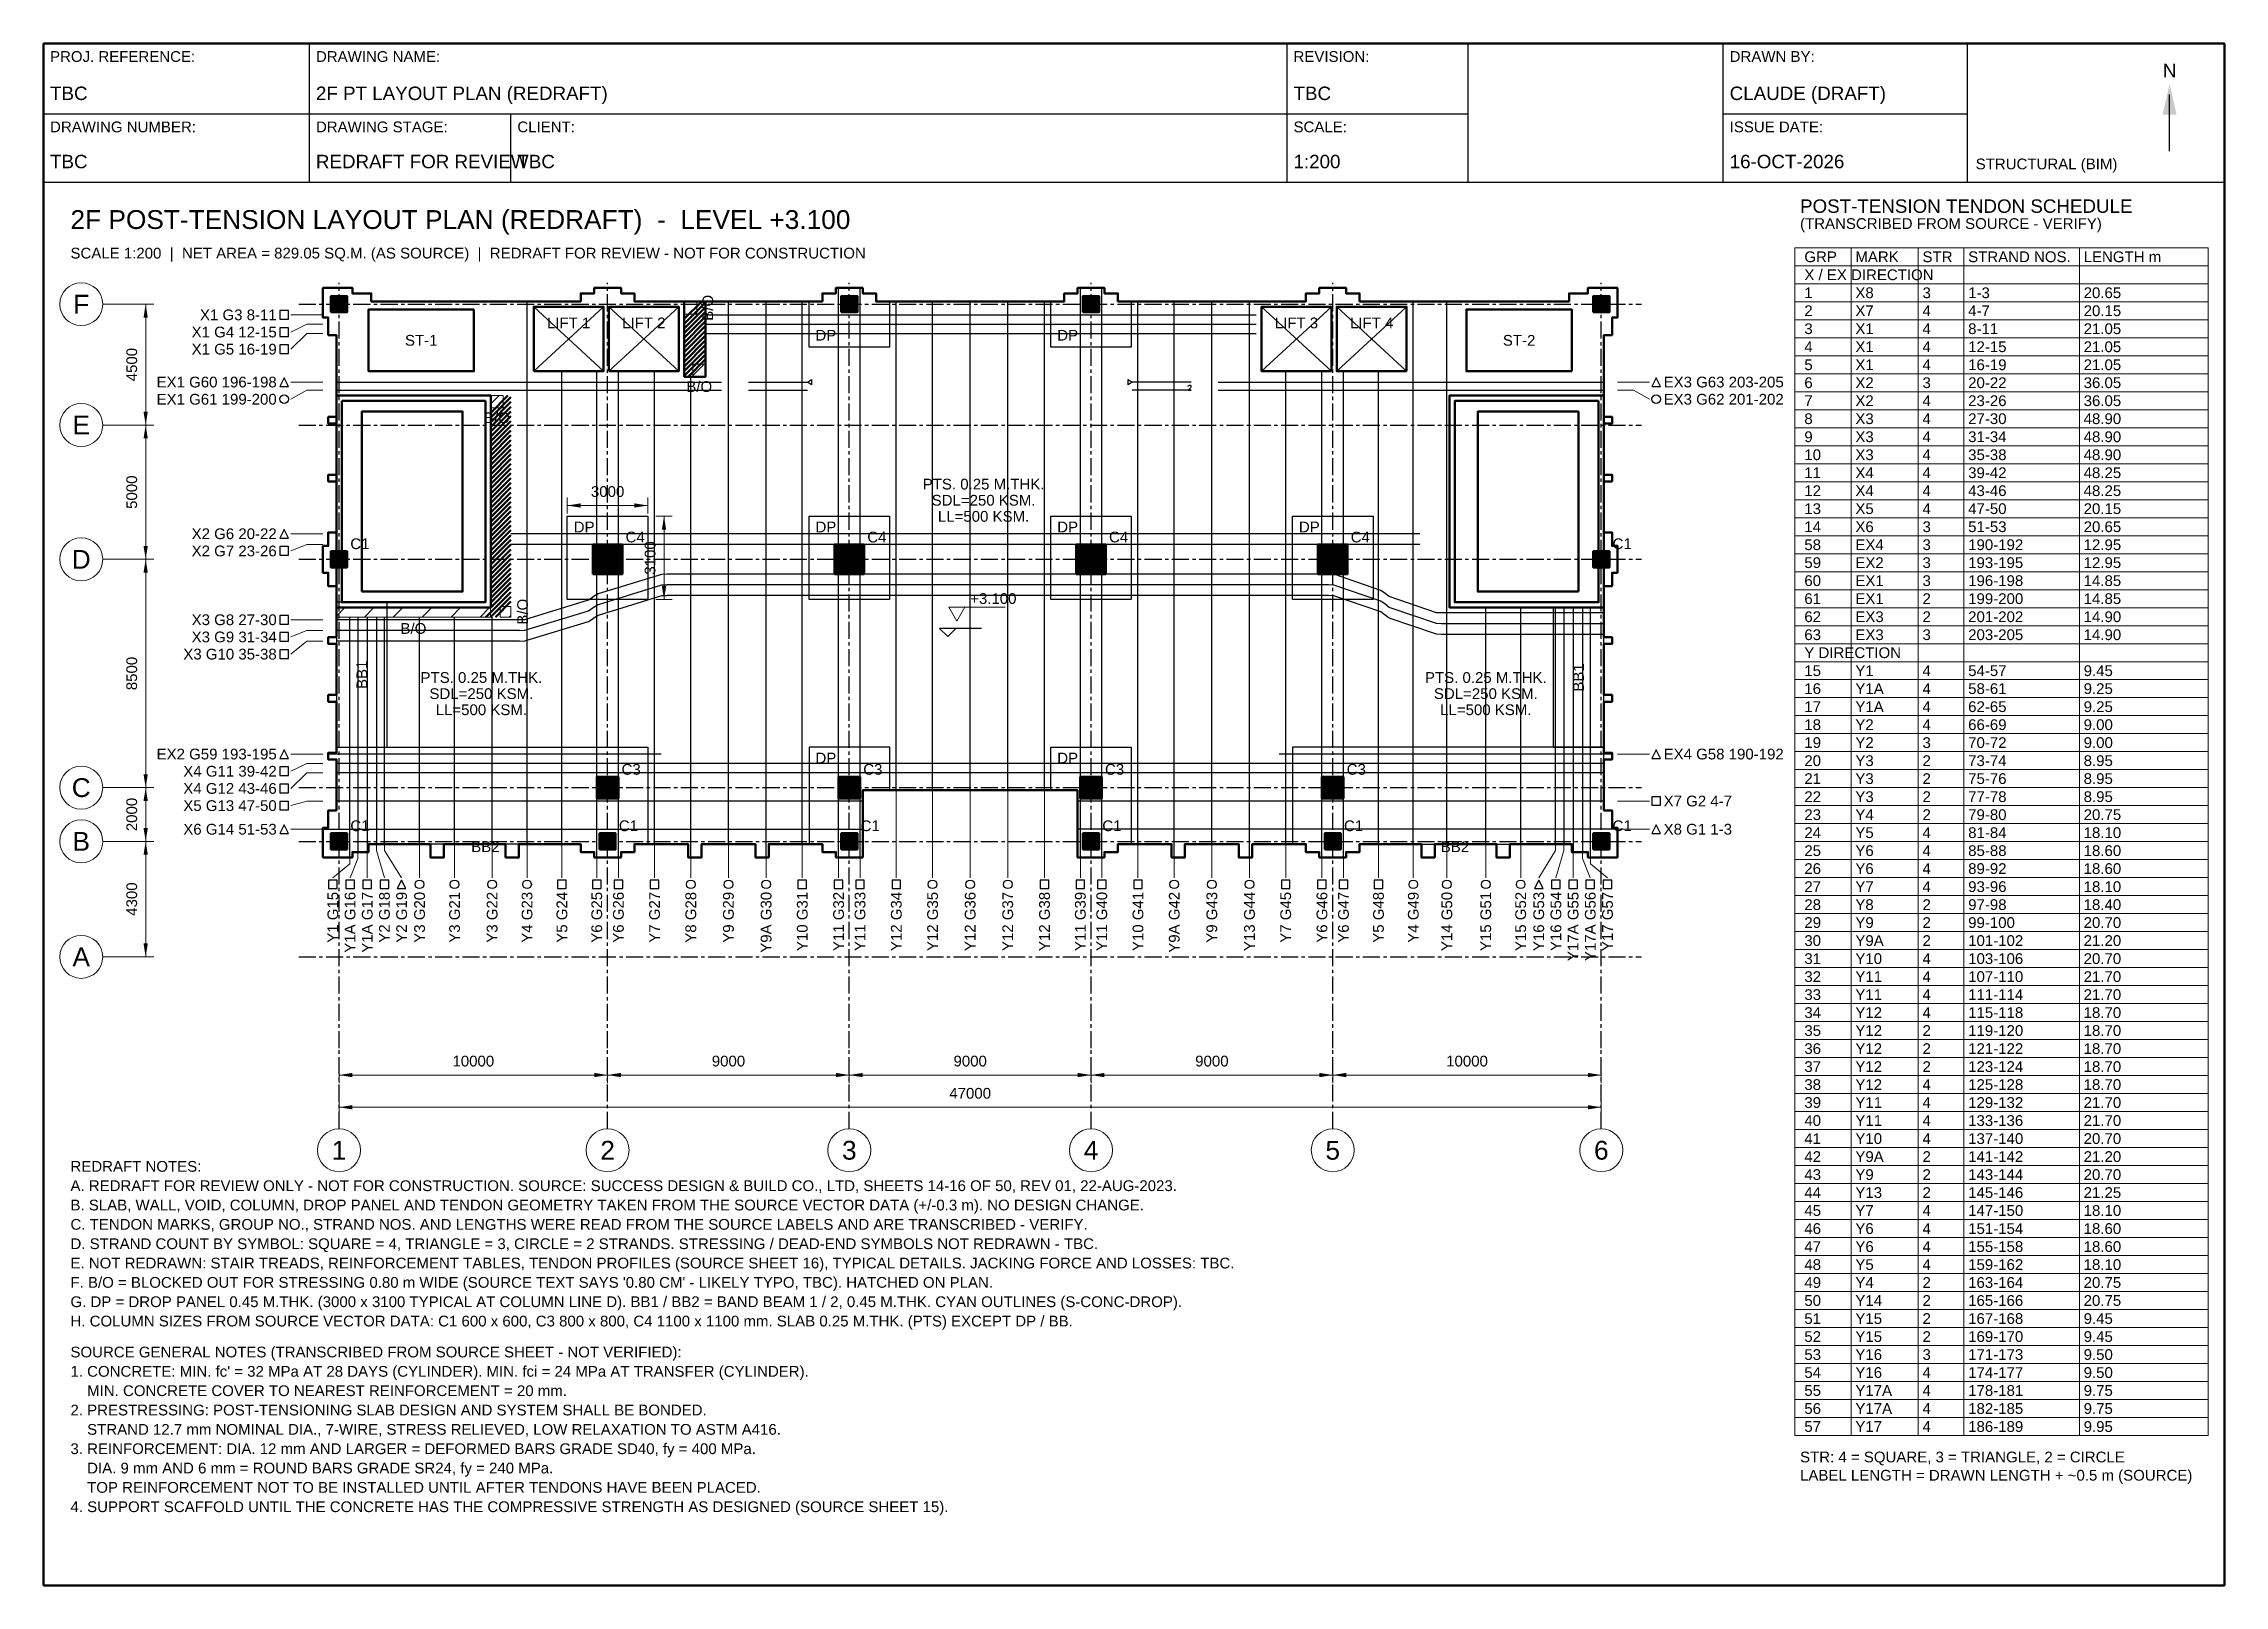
# Model space of a CAD drawing. Header units: millimetres. Extents: x 7 to 413, y 5 to 292.
import ezdxf
from ezdxf.enums import TextEntityAlignment as Align

# ---------------------------------------------------------------- set-up
doc = ezdxf.new("R2010")
doc.units = ezdxf.units.MM
doc.linetypes.add('CENTER', pattern=[5.08, 3.175, -0.635, 0.635, -0.635])
for name, color, linetype, lineweight in [('S-ANNO-DIMS', 7, 'CONTINUOUS', 18), ('S-ANNO-LEADER', 7, 'CONTINUOUS', 18), ('S-ANNO-TABLE', 7, 'CONTINUOUS', 18), ('S-ANNO-TEXT', 7, 'CONTINUOUS', 18), ('S-CONC-DROP', 4, 'CONTINUOUS', 25), ('S-CONC-OUTLINE', 7, 'CONTINUOUS', 50), ('S-DETAIL-THIN', 8, 'CONTINUOUS', 18), ('S-GRID', 1, 'CENTER', 25), ('S-HATCH-CONC', 8, 'CONTINUOUS', 18), ('S-PT-TENDON', 3, 'CONTINUOUS', 25), ('S-TBLK-BORDER', 7, 'CONTINUOUS', 50), ('S-TBLK-LINE', 7, 'CONTINUOUS', 25), ('S-TBLK-TEXT', 7, 'CONTINUOUS', 18)]:
    doc.layers.add(name, color=color, linetype=linetype, lineweight=lineweight)
doc.styles.add('TEXT_2.0', font='arial.ttf')
doc.styles.add('TEXT_2.5', font='arial.ttf')
doc.styles.add('TEXT_3.5', font='arial.ttf')

msp = doc.modelspace()

# ---------------------------------------------------------------- texts
at = {"layer": 'S-ANNO-DIMS', "style": 'TEXT_2.0'}
for s, p in [('4500', (25, 232.25)), ('5000', (25, 208.5)), ('3100', (121.5, 196.26)), ('8500', (25, 174.75)), ('2000', (25, 148.5)), ('4300', (25, 132.75))]:
    msp.add_text(s, height=2, rotation=90, dxfattribs=at).set_placement(p, align=Align.BOTTOM_CENTER)
for s, p in [('3000', (112, 207.02)), ('10000', (87, 101)), ('9000', (134.5, 101)), ('9000', (179.5, 101)), ('9000', (224.5, 101)), ('10000', (272, 101)), ('47000', (179.5, 95))]:
    msp.add_text(s, height=2, dxfattribs=at).set_placement(p, align=Align.BOTTOM_CENTER)
at = {"layer": 'S-ANNO-TEXT'}
for s, height, style, p in [('2F POST-TENSION LAYOUT PLAN (REDRAFT)  -  LEVEL +3.100', 3.5, 'TEXT_3.5', (12, 257.5)), ('POST-TENSION TENDON SCHEDULE', 2.5, 'TEXT_2.5', (334, 260.5)), ('(TRANSCRIBED FROM SOURCE - VERIFY)', 2, 'TEXT_2.0', (334, 257.5)), ('SCALE 1:200  |  NET AREA = 829.05 SQ.M. (AS SOURCE)  |  REDRAFT FOR REVIEW - NOT FOR CONSTRUCTION', 2, 'TEXT_2.0', (12, 252)), ('DP', 2, 'TEXT_2.0', (150.7, 236.72)), ('DP', 2, 'TEXT_2.0', (195.71, 236.72)), ('DP', 2, 'TEXT_2.0', (105.69, 201.02)), ('DP', 2, 'TEXT_2.0', (150.7, 201.02)), ('DP', 2, 'TEXT_2.0', (195.71, 201.02)), ('DP', 2, 'TEXT_2.0', (240.7, 201.02)), ('C1', 2, 'TEXT_2.0', (64.1, 197.9)), ('C4', 2, 'TEXT_2.0', (115.35, 199.15)), ('C4', 2, 'TEXT_2.0', (160.35, 199.15)), ('C4', 2, 'TEXT_2.0', (205.35, 199.15)), ('C4', 2, 'TEXT_2.0', (250.35, 199.15)), ('C1', 2, 'TEXT_2.0', (299.1, 197.9)), ('+3.100', 2, 'TEXT_2.0', (179.5, 187.7)), ('DP', 2, 'TEXT_2.0', (150.7, 158.01)), ('DP', 2, 'TEXT_2.0', (195.71, 158.01)), ('C3', 2, 'TEXT_2.0', (114.6, 155.9)), ('C3', 2, 'TEXT_2.0', (159.6, 155.9)), ('C3', 2, 'TEXT_2.0', (204.6, 155.9)), ('C3', 2, 'TEXT_2.0', (249.6, 155.9)), ('C1', 2, 'TEXT_2.0', (64.1, 145.4)), ('C1', 2, 'TEXT_2.0', (114.1, 145.4)), ('C1', 2, 'TEXT_2.0', (159.1, 145.4)), ('C1', 2, 'TEXT_2.0', (204.1, 145.4)), ('C1', 2, 'TEXT_2.0', (249.1, 145.4)), ('C1', 2, 'TEXT_2.0', (299.1, 145.4)), ('REDRAFT NOTES:', 2, 'TEXT_2.0', (12, 82)), ('A. REDRAFT FOR REVIEW ONLY - NOT FOR CONSTRUCTION. SOURCE: SUCCESS DESIGN & BUILD CO., LTD, SHEETS 14-16 OF 50, REV 01, 22-AUG-2023.', 2, 'TEXT_2.0', (12, 78.4)), ('C. TENDON MARKS, GROUP NO., STRAND NOS. AND LENGTHS WERE READ FROM THE SOURCE LABELS AND ARE TRANSCRIBED - VERIFY.', 2, 'TEXT_2.0', (12, 71.2)), ('B. SLAB, WALL, VOID, COLUMN, DROP PANEL AND TENDON GEOMETRY TAKEN FROM THE SOURCE VECTOR DATA (+/-0.3 m). NO DESIGN CHANGE.', 2, 'TEXT_2.0', (12, 74.8)), ('D. STRAND COUNT BY SYMBOL: SQUARE = 4, TRIANGLE = 3, CIRCLE = 2 STRANDS. STRESSING / DEAD-END SYMBOLS NOT REDRAWN - TBC.', 2, 'TEXT_2.0', (12, 67.6)), ('E. NOT REDRAWN: STAIR TREADS, REINFORCEMENT TABLES, TENDON PROFILES (SOURCE SHEET 16), TYPICAL DETAILS. JACKING FORCE AND LOSSES: TBC.', 2, 'TEXT_2.0', (12, 64)), ("F. B/O = BLOCKED OUT FOR STRESSING 0.80 m WIDE (SOURCE TEXT SAYS '0.80 CM' - LIKELY TYPO, TBC). HATCHED ON PLAN.", 2, 'TEXT_2.0', (12, 60.4)), ('G. DP = DROP PANEL 0.45 M.THK. (3000 x 3100 TYPICAL AT COLUMN LINE D). BB1 / BB2 = BAND BEAM 1 / 2, 0.45 M.THK. CYAN OUTLINES (S-CONC-DROP).', 2, 'TEXT_2.0', (12, 56.8)), ('H. COLUMN SIZES FROM SOURCE VECTOR DATA: C1 600 x 600, C3 800 x 800, C4 1100 x 1100 mm. SLAB 0.25 M.THK. (PTS) EXCEPT DP / BB.', 2, 'TEXT_2.0', (12, 53.2)), ('SOURCE GENERAL NOTES (TRANSCRIBED FROM SOURCE SHEET - NOT VERIFIED):', 2, 'TEXT_2.0', (12, 47.44)), ("1. CONCRETE: MIN. fc' = 32 MPa AT 28 DAYS (CYLINDER). MIN. fci = 24 MPa AT TRANSFER (CYLINDER).", 2, 'TEXT_2.0', (12, 43.84)), ('    MIN. CONCRETE COVER TO NEAREST REINFORCEMENT = 20 mm.', 2, 'TEXT_2.0', (12, 40.24)), ('2. PRESTRESSING: POST-TENSIONING SLAB DESIGN AND SYSTEM SHALL BE BONDED.', 2, 'TEXT_2.0', (12, 36.64)), ('    STRAND 12.7 mm NOMINAL DIA., 7-WIRE, STRESS RELIEVED, LOW RELAXATION TO ASTM A416.', 2, 'TEXT_2.0', (12, 33.04)), ('3. REINFORCEMENT: DIA. 12 mm AND LARGER = DEFORMED BARS GRADE SD40, fy = 400 MPa.', 2, 'TEXT_2.0', (12, 29.44)), ('STR: 4 = SQUARE, 3 = TRIANGLE, 2 = CIRCLE', 2, 'TEXT_2.0', (334, 27.9)), ('    DIA. 9 mm AND 6 mm = ROUND BARS GRADE SR24, fy = 240 MPa.', 2, 'TEXT_2.0', (12, 25.84)), ('LABEL LENGTH = DRAWN LENGTH + ~0.5 m (SOURCE)', 2, 'TEXT_2.0', (334, 24.5)), ('4. SUPPORT SCAFFOLD UNTIL THE CONCRETE HAS THE COMPRESSIVE STRENGTH AS DESIGNED (SOURCE SHEET 15).', 2, 'TEXT_2.0', (12, 18.64)), ('    TOP REINFORCEMENT NOT TO BE INSTALLED UNTIL AFTER TENDONS HAVE BEEN PLACED.', 2, 'TEXT_2.0', (12, 22.24))]:
    msp.add_text(s, height=height, dxfattribs=dict(at, style=style)).set_placement(p)
at = {"layer": 'S-ANNO-TEXT', "style": 'TEXT_2.0'}
for s, p in [('GRP', (334.8, 252.32)), ('MARK', (344.3, 252.32)), ('STR', (356.8, 252.32)), ('STRAND NOS.', (365.3, 252.32)), ('LENGTH m', (386.8, 252.32)), ('X / EX DIRECTION', (334.8, 248.97)), ('1', (334.8, 245.62)), ('X8', (344.3, 245.62)), ('3', (356.8, 245.62)), ('1-3', (365.3, 245.62)), ('20.65', (386.8, 245.62)), ('3', (334.8, 238.93)), ('2', (334.8, 242.28)), ('X7', (344.3, 242.28)), ('X1', (344.3, 238.93)), ('4', (356.8, 242.28)), ('4', (356.8, 238.93)), ('4-7', (365.3, 242.28)), ('8-11', (365.3, 238.93)), ('20.15', (386.8, 242.28)), ('21.05', (386.8, 238.93)), ('4', (334.8, 235.57)), ('X1', (344.3, 235.57)), ('4', (356.8, 235.57)), ('12-15', (365.3, 235.57)), ('21.05', (386.8, 235.57)), ('5', (334.8, 232.22)), ('X1', (344.3, 232.22)), ('4', (356.8, 232.22)), ('16-19', (365.3, 232.22)), ('21.05', (386.8, 232.22)), ('EX3 G63 203-205', (308.6, 229)), ('6', (334.8, 228.88)), ('X2', (344.3, 228.88)), ('3', (356.8, 228.88)), ('20-22', (365.3, 228.88)), ('36.05', (386.8, 228.88)), ('EX3 G62 201-202', (308.6, 225.8)), ('7', (334.8, 225.53)), ('X2', (344.3, 225.53)), ('4', (356.8, 225.53)), ('23-26', (365.3, 225.53)), ('36.05', (386.8, 225.53)), ('8', (334.8, 222.18)), ('9', (334.8, 218.82)), ('X3', (344.3, 222.18)), ('X3', (344.3, 218.82)), ('4', (356.8, 222.18)), ('4', (356.8, 218.82)), ('31-34', (365.3, 218.82)), ('27-30', (365.3, 222.18)), ('48.90', (386.8, 222.18)), ('48.90', (386.8, 218.82)), ('10', (334.8, 215.47)), ('X3', (344.3, 215.47)), ('4', (356.8, 215.47)), ('35-38', (365.3, 215.47)), ('48.90', (386.8, 215.47)), ('11', (334.8, 212.12)), ('X4', (344.3, 212.12)), ('4', (356.8, 212.12)), ('39-42', (365.3, 212.12)), ('48.25', (386.8, 212.12)), ('12', (334.8, 208.78)), ('X4', (344.3, 208.78)), ('4', (356.8, 208.78)), ('43-46', (365.3, 208.78)), ('48.25', (386.8, 208.78)), ('13', (334.8, 205.43)), ('14', (334.8, 202.07)), ('X5', (344.3, 205.43)), ('X6', (344.3, 202.07)), ('4', (356.8, 205.43)), ('3', (356.8, 202.07)), ('47-50', (365.3, 205.43)), ('51-53', (365.3, 202.07)), ('20.15', (386.8, 205.43)), ('20.65', (386.8, 202.07)), ('58', (334.8, 198.72)), ('EX4', (344.3, 198.72)), ('3', (356.8, 198.72)), ('190-192', (365.3, 198.72)), ('12.95', (386.8, 198.72)), ('59', (334.8, 195.38)), ('EX2', (344.3, 195.38)), ('3', (356.8, 195.38)), ('193-195', (365.3, 195.38)), ('12.95', (386.8, 195.38)), ('60', (334.8, 192.03)), ('EX1', (344.3, 192.03)), ('3', (356.8, 192.03)), ('196-198', (365.3, 192.03)), ('14.85', (386.8, 192.03)), ('61', (334.8, 188.68)), ('EX1', (344.3, 188.68)), ('2', (356.8, 188.68)), ('199-200', (365.3, 188.68)), ('14.85', (386.8, 188.68)), ('62', (334.8, 185.32)), ('63', (334.8, 181.97)), ('EX3', (344.3, 185.32)), ('EX3', (344.3, 181.97)), ('3', (356.8, 181.97)), ('2', (356.8, 185.32)), ('201-202', (365.3, 185.32)), ('203-205', (365.3, 181.97)), ('14.90', (386.8, 185.32)), ('14.90', (386.8, 181.97)), ('Y DIRECTION', (334.8, 178.62)), ('15', (334.8, 175.27)), ('Y1', (344.3, 175.27)), ('4', (356.8, 175.27)), ('54-57', (365.3, 175.27)), ('9.45', (386.8, 175.27)), ('16', (334.8, 171.93)), ('Y1A', (344.3, 171.93)), ('4', (356.8, 171.93)), ('58-61', (365.3, 171.93)), ('9.25', (386.8, 171.93)), ('17', (334.8, 168.57)), ('Y1A', (344.3, 168.57)), ('4', (356.8, 168.57)), ('62-65', (365.3, 168.57)), ('9.25', (386.8, 168.57)), ('18', (334.8, 165.22)), ('19', (334.8, 161.88)), ('Y2', (344.3, 165.22)), ('Y2', (344.3, 161.88)), ('4', (356.8, 165.22)), ('3', (356.8, 161.88)), ('66-69', (365.3, 165.22)), ('70-72', (365.3, 161.88)), ('9.00', (386.8, 165.22)), ('9.00', (386.8, 161.88)), ('EX4 G58 190-192', (308.6, 159.75)), ('20', (334.8, 158.52)), ('Y3', (344.3, 158.52)), ('2', (356.8, 158.52)), ('73-74', (365.3, 158.52)), ('8.95', (386.8, 158.52)), ('21', (334.8, 155.18)), ('Y3', (344.3, 155.18)), ('2', (356.8, 155.18)), ('75-76', (365.3, 155.18)), ('8.95', (386.8, 155.18)), ('X7 G2 4-7', (308.6, 151.01)), ('22', (334.8, 151.82)), ('Y3', (344.3, 151.82)), ('2', (356.8, 151.82)), ('77-78', (365.3, 151.82)), ('8.95', (386.8, 151.82)), ('X8 G1 1-3', (308.6, 145.76)), ('23', (334.8, 148.47)), ('Y4', (344.3, 148.47)), ('2', (356.8, 148.47)), ('79-80', (365.3, 148.47)), ('20.75', (386.8, 148.47)), ('24', (334.8, 145.12)), ('25', (334.8, 141.77)), ('Y5', (344.3, 145.12)), ('Y6', (344.3, 141.77)), ('4', (356.8, 145.12)), ('4', (356.8, 141.77)), ('81-84', (365.3, 145.12)), ('85-88', (365.3, 141.77)), ('18.10', (386.8, 145.12)), ('18.60', (386.8, 141.77)), ('26', (334.8, 138.43)), ('Y6', (344.3, 138.43)), ('4', (356.8, 138.43)), ('89-92', (365.3, 138.43)), ('18.60', (386.8, 138.43)), ('27', (334.8, 135.07)), ('Y7', (344.3, 135.07)), ('4', (356.8, 135.07)), ('93-96', (365.3, 135.07)), ('18.10', (386.8, 135.07)), ('28', (334.8, 131.72)), ('Y8', (344.3, 131.72)), ('2', (356.8, 131.72)), ('97-98', (365.3, 131.72)), ('18.40', (386.8, 131.72)), ('30', (334.8, 125.03)), ('29', (334.8, 128.38)), ('Y9', (344.3, 128.38)), ('Y9A', (344.3, 125.03)), ('2', (356.8, 128.38)), ('2', (356.8, 125.03)), ('99-100', (365.3, 128.38)), ('101-102', (365.3, 125.03)), ('20.70', (386.8, 128.38)), ('21.20', (386.8, 125.03)), ('31', (334.8, 121.67)), ('Y10', (344.3, 121.67)), ('4', (356.8, 121.67)), ('103-106', (365.3, 121.67)), ('20.70', (386.8, 121.67)), ('32', (334.8, 118.32)), ('Y11', (344.3, 118.32)), ('4', (356.8, 118.32)), ('107-110', (365.3, 118.32)), ('21.70', (386.8, 118.32)), ('33', (334.8, 114.97)), ('Y11', (344.3, 114.97)), ('4', (356.8, 114.97)), ('111-114', (365.3, 114.97)), ('21.70', (386.8, 114.97)), ('34', (334.8, 111.62)), ('Y12', (344.3, 111.62)), ('4', (356.8, 111.62)), ('115-118', (365.3, 111.62)), ('18.70', (386.8, 111.62)), ('35', (334.8, 108.28)), ('36', (334.8, 104.92)), ('Y12', (344.3, 108.28)), ('Y12', (344.3, 104.92)), ('2', (356.8, 108.28)), ('2', (356.8, 104.92)), ('119-120', (365.3, 108.28)), ('121-122', (365.3, 104.92)), ('18.70', (386.8, 108.28)), ('18.70', (386.8, 104.92)), ('37', (334.8, 101.57)), ('Y12', (344.3, 101.57)), ('2', (356.8, 101.57)), ('123-124', (365.3, 101.57)), ('18.70', (386.8, 101.57)), ('38', (334.8, 98.22)), ('Y12', (344.3, 98.22)), ('4', (356.8, 98.22)), ('125-128', (365.3, 98.22)), ('18.70', (386.8, 98.22)), ('39', (334.8, 94.88)), ('Y11', (344.3, 94.88)), ('4', (356.8, 94.88)), ('129-132', (365.3, 94.88)), ('21.70', (386.8, 94.88)), ('40', (334.8, 91.53)), ('Y11', (344.3, 91.53)), ('4', (356.8, 91.53)), ('133-136', (365.3, 91.53)), ('21.70', (386.8, 91.53)), ('41', (334.8, 88.17)), ('42', (334.8, 84.82)), ('Y10', (344.3, 88.17)), ('Y9A', (344.3, 84.82)), ('4', (356.8, 88.17)), ('2', (356.8, 84.82)), ('137-140', (365.3, 88.17)), ('141-142', (365.3, 84.82)), ('20.70', (386.8, 88.17)), ('21.20', (386.8, 84.82)), ('43', (334.8, 81.47)), ('Y9', (344.3, 81.47)), ('2', (356.8, 81.47)), ('143-144', (365.3, 81.47)), ('20.70', (386.8, 81.47)), ('44', (334.8, 78.12)), ('Y13', (344.3, 78.12)), ('2', (356.8, 78.12)), ('145-146', (365.3, 78.12)), ('21.25', (386.8, 78.12)), ('45', (334.8, 74.78)), ('Y7', (344.3, 74.78)), ('4', (356.8, 74.78)), ('147-150', (365.3, 74.78)), ('18.10', (386.8, 74.78)), ('46', (334.8, 71.42)), ('47', (334.8, 68.07)), ('Y6', (344.3, 71.42)), ('Y6', (344.3, 68.07)), ('4', (356.8, 71.42)), ('4', (356.8, 68.07)), ('151-154', (365.3, 71.42)), ('155-158', (365.3, 68.07)), ('18.60', (386.8, 71.42)), ('18.60', (386.8, 68.07)), ('48', (334.8, 64.72)), ('Y5', (344.3, 64.72)), ('4', (356.8, 64.72)), ('159-162', (365.3, 64.72)), ('18.10', (386.8, 64.72)), ('49', (334.8, 61.38)), ('Y4', (344.3, 61.38)), ('2', (356.8, 61.38)), ('163-164', (365.3, 61.38)), ('20.75', (386.8, 61.38)), ('50', (334.8, 58.03)), ('Y14', (344.3, 58.03)), ('2', (356.8, 58.03)), ('165-166', (365.3, 58.03)), ('20.75', (386.8, 58.03)), ('51', (334.8, 54.67)), ('Y15', (344.3, 54.67)), ('2', (356.8, 54.67)), ('167-168', (365.3, 54.67)), ('9.45', (386.8, 54.67)), ('52', (334.8, 51.32)), ('53', (334.8, 47.97)), ('Y15', (344.3, 51.32)), ('Y16', (344.3, 47.97)), ('3', (356.8, 47.97)), ('2', (356.8, 51.32)), ('169-170', (365.3, 51.32)), ('171-173', (365.3, 47.97)), ('9.45', (386.8, 51.32)), ('9.50', (386.8, 47.97)), ('54', (334.8, 44.62)), ('Y16', (344.3, 44.62)), ('4', (356.8, 44.62)), ('174-177', (365.3, 44.62)), ('9.50', (386.8, 44.62)), ('55', (334.8, 41.28)), ('Y17A', (344.3, 41.28)), ('4', (356.8, 41.28)), ('178-181', (365.3, 41.28)), ('9.75', (386.8, 41.28)), ('56', (334.8, 37.92)), ('Y17A', (344.3, 37.92)), ('4', (356.8, 37.92)), ('182-185', (365.3, 37.92)), ('9.75', (386.8, 37.92)), ('57', (334.8, 34.57)), ('Y17', (344.3, 34.57)), ('4', (356.8, 34.57)), ('186-189', (365.3, 34.57)), ('9.95', (386.8, 34.57))]:
    msp.add_text(s, height=2, dxfattribs=at).set_placement(p, align=Align.MIDDLE_LEFT)
at = {"layer": 'S-ANNO-TEXT'}
for s, height, style, p in [('F', 3.5, 'TEXT_3.5', (14, 243.5)), ('LIFT 1', 2, 'TEXT_2.0', (104.75, 240.01)), ('LIFT 2', 2, 'TEXT_2.0', (118.75, 240.01)), ('LIFT 3', 2, 'TEXT_2.0', (240.25, 240.01)), ('LIFT 4', 2, 'TEXT_2.0', (254.25, 240.01)), ('ST-1', 2, 'TEXT_2.0', (77.3, 236.77)), ('ST-2', 2, 'TEXT_2.0', (281.7, 236.77)), ('B/O', 2, 'TEXT_2.0', (129.06, 228.16)), ('B/O', 2, 'TEXT_2.0', (91.4, 222.35)), ('E', 3.5, 'TEXT_3.5', (14, 221)), ('PTS. 0.25 M.THK.', 2, 'TEXT_2.0', (182, 210)), ('SDL=250 KSM.', 2, 'TEXT_2.0', (182, 207)), ('LL=500 KSM.', 2, 'TEXT_2.0', (182, 204)), ('D', 3.5, 'TEXT_3.5', (14, 196)), ('B/O', 2, 'TEXT_2.0', (75.85, 183.13)), ('PTS. 0.25 M.THK.', 2, 'TEXT_2.0', (88.5, 174)), ('PTS. 0.25 M.THK.', 2, 'TEXT_2.0', (275.5, 174)), ('SDL=250 KSM.', 2, 'TEXT_2.0', (88.5, 171)), ('SDL=250 KSM.', 2, 'TEXT_2.0', (275.5, 171)), ('LL=500 KSM.', 2, 'TEXT_2.0', (88.5, 168)), ('LL=500 KSM.', 2, 'TEXT_2.0', (275.5, 168)), ('C', 3.5, 'TEXT_3.5', (14, 153.5)), ('B', 3.5, 'TEXT_3.5', (14, 143.5)), ('BB2', 2, 'TEXT_2.0', (89.25, 142.5)), ('BB2', 2, 'TEXT_2.0', (269.75, 142.5)), ('A', 3.5, 'TEXT_3.5', (14, 122)), ('1', 3.5, 'TEXT_3.5', (62, 86)), ('2', 3.5, 'TEXT_3.5', (112, 86)), ('3', 3.5, 'TEXT_3.5', (157, 86)), ('4', 3.5, 'TEXT_3.5', (202, 86)), ('5', 3.5, 'TEXT_3.5', (247, 86)), ('6', 3.5, 'TEXT_3.5', (297, 86))]:
    msp.add_text(s, height=height, dxfattribs=dict(at, style=style)).set_placement(p, align=Align.MIDDLE_CENTER)
at = {"layer": 'S-ANNO-TEXT', "style": 'TEXT_2.0'}
for s, p in [('B/O', (130.65, 242.82)), ('B/O', (96.17, 186.25)), ('BB1', (66.25, 174.51)), ('BB1', (292.75, 174.01))]:
    msp.add_text(s, height=2, rotation=90, dxfattribs=at).set_placement(p, align=Align.MIDDLE_CENTER)
for s, p in [('X1 G3 8-11', (50.4, 241.51)), ('X1 G4 12-15', (50.4, 238.31)), ('X1 G5 16-19', (50.4, 235.12)), ('EX1 G60 196-198', (50.4, 229)), ('EX1 G61 199-200', (50.4, 225.8)), ('X2 G6 20-22', (50.4, 200.76)), ('X2 G7 23-26', (50.4, 197.56)), ('X3 G8 27-30', (50.4, 184.75)), ('X3 G10 35-38', (50.4, 178.35)), ('X3 G9 31-34', (50.4, 181.55)), ('EX2 G59 193-195', (50.4, 159.75)), ('X4 G11 39-42', (50.4, 156.55)), ('X4 G12 43-46', (50.4, 153.35)), ('X5 G13 47-50', (50.4, 150.15)), ('X6 G14 51-53', (50.4, 145.76))]:
    msp.add_text(s, height=2, dxfattribs=at).set_placement(p, align=Align.MIDDLE_RIGHT)
for s, p in [('Y1 G15', (61.85, 134.1)), ('Y3 G20', (77.99, 134.1)), ('Y5 G24', (104.49, 134.1)), ('Y6 G25', (110.98, 134.1)), ('Y9A G30', (142.51, 134.1)), ('Y12 G34', (166.75, 134.1)), ('Y12 G35', (173.5, 134.1)), ('Y11 G40', (205, 134.1)), ('Y13 G44', (232.5, 134.1)), ('Y7 G45', (239.24, 134.1)), ('Y14 G50', (269.24, 134.1)), ('Y16 G54', (289.55, 134.1)), ('Y17A G55', (292.75, 134.1)), ('Y1A G16', (65.05, 134.1)), ('Y1A G17', (68.25, 134.1)), ('Y2 G18', (71.45, 134.1)), ('Y2 G19', (74.65, 134.1)), ('Y3 G21', (84.51, 134.1)), ('Y3 G22', (91.5, 134.1)), ('Y4 G23', (98, 134.1)), ('Y6 G26', (115.01, 134.1)), ('Y7 G27', (121.74, 134.1)), ('Y8 G28', (128.49, 134.1)), ('Y9 G29', (135.49, 134.1)), ('Y10 G31', (149.24, 134.1)), ('Y11 G32', (156, 134.1)), ('Y11 G33', (159.99, 134.1)), ('Y12 G36', (180.5, 134.1)), ('Y12 G37', (187.49, 134.1)), ('Y12 G38', (194.34, 134.1)), ('Y11 G39', (201.01, 134.1)), ('Y10 G41', (211.74, 134.1)), ('Y9A G42', (218.49, 134.1)), ('Y9 G43', (225.49, 134.1)), ('Y6 G46', (245.99, 134.1)), ('Y6 G47', (249.99, 134.1)), ('Y5 G48', (256.51, 134.1)), ('Y4 G49', (263, 134.1)), ('Y15 G51', (276.49, 134.1)), ('Y15 G52', (282.99, 134.1)), ('Y16 G53', (286.35, 134.1)), ('Y17A G56', (295.95, 134.1)), ('Y17 G57', (299.15, 134.1))]:
    msp.add_text(s, height=2, rotation=90, dxfattribs=at).set_placement(p, align=Align.RIGHT)

# ---------------------------------------------------------------- blocks, each defined once
blk = doc.blocks.new('STR_TITLEBLOCK_A3')
at = {"layer": 'S-TBLK-BORDER'}
blk.add_lwpolyline([(7, 5), (413, 5), (413, 292), (7, 292)], close=True, dxfattribs=at)
at = {"layer": 'S-TBLK-LINE'}
for p, q in [((56.5, 266.2), (56.5, 292)), ((238.5, 266.2), (238.5, 292)), ((272.2, 266.2), (272.2, 292)), ((319.7, 266.2), (319.7, 292)), ((365.2, 266.2), (365.2, 292)), ((402.8, 272), (402.8, 282.5)), ((7, 278.9), (272.2, 278.9)), ((94, 266.2), (94, 278.9)), ((319.7, 278.9), (365.2, 278.9)), ((7, 266.2), (413, 266.2))]:
    blk.add_line(p, q, dxfattribs=at)
blk.add_solid([(401.5, 278.8), (404.1, 278.8), (402.8, 284.5)], dxfattribs=at)
at = {"layer": 'S-TBLK-TEXT', "color": 8, "style": 'TEXT_2.0'}
for s, p in [('PROJ. REFERENCE:', (8.2, 288.6)), ('DRAWING NAME:', (57.7, 288.6)), ('REVISION:', (239.7, 288.6)), ('DRAWN BY:', (320.9, 288.6)), ('DRAWING NUMBER:', (8.2, 275.5)), ('DRAWING STAGE:', (57.7, 275.5)), ('CLIENT:', (95.2, 275.5)), ('SCALE:', (239.7, 275.5)), ('ISSUE DATE:', (320.9, 275.5))]:
    blk.add_text(s, height=2, dxfattribs=at).set_placement(p)
at = {"layer": 'S-TBLK-TEXT', "style": 'TEXT_2.5'}
blk.add_text('N', height=2.5, dxfattribs=at).set_placement((402.8, 287), align=Align.MIDDLE_CENTER)
at = {"layer": 'S-TBLK-TEXT', "style": 'TEXT_2.0'}
blk.add_text('STRUCTURAL (BIM)', height=2, dxfattribs=at).set_placement((366.7, 268.6))
at = {"layer": 'S-TBLK-TEXT', "style": 'TEXT_2.5'}
for tag, p in [('PROJ_REFERENCE', (8.2, 281.5)), ('DRAWING_NAME', (57.7, 281.5)), ('REVISION', (239.7, 281.5)), ('DRAWN_BY', (320.9, 281.5)), ('DRAWING_NUMBER', (8.2, 268.8)), ('DRAWING_STAGE', (57.7, 268.8)), ('CLIENT', (95.2, 268.8)), ('SCALE', (239.7, 268.8)), ('ISSUE_DATE', (320.9, 268.8))]:
    blk.add_attdef(tag, p, '', height=2.5, dxfattribs=at)

# ---------------------------------------------------------------- hatches: boundary and pattern name
at = {"layer": 'S-HATCH-CONC'}
h = msp.add_hatch(dxfattribs=at)
h.set_pattern_fill('SOLID', color=256)
h.paths.add_polyline_path([(60.5, 242), (63.5, 242), (63.5, 245), (60.5, 245)])
h = msp.add_hatch(dxfattribs=at)
h.set_pattern_fill('ANSI31', color=256, scale=1.2)
h.paths.add_polyline_path([(126.26, 241.63), (128.64, 241.63), (128.64, 244.01), (126.26, 244.01)])
h = msp.add_hatch(dxfattribs=at)
h.set_pattern_fill('SOLID', color=256)
h.paths.add_polyline_path([(155.5, 242), (158.5, 242), (158.5, 245), (155.5, 245)])
h = msp.add_hatch(dxfattribs=at)
h.set_pattern_fill('SOLID', color=256)
h.paths.add_polyline_path([(200.5, 242), (203.5, 242), (203.5, 245), (200.5, 245)])
h = msp.add_hatch(dxfattribs=at)
h.set_pattern_fill('SOLID', color=256)
h.paths.add_polyline_path([(295.5, 242), (298.5, 242), (298.5, 245), (295.5, 245)])
h = msp.add_hatch(dxfattribs=at)
h.set_pattern_fill('ANSI31', color=256, scale=1.2)
h.paths.add_polyline_path([(127.87, 229.98), (130.25, 229.98), (130.25, 232.35), (127.87, 232.35)])
h = msp.add_hatch(dxfattribs=at)
h.set_pattern_fill('ANSI31', color=256, scale=1.2)
h.paths.add_polyline_path([(90.24, 224.19), (92.57, 224.19), (92.57, 226.5), (90.24, 226.5)])
h = msp.add_hatch(dxfattribs=at)
h.set_pattern_fill('SOLID', color=256)
h.paths.add_polyline_path([(60.5, 194.5), (63.5, 194.5), (63.5, 197.5), (60.5, 197.5)])
h = msp.add_hatch(dxfattribs=at)
h.set_pattern_fill('SOLID', color=256)
h.paths.add_polyline_path([(109.25, 193.25), (114.75, 193.25), (114.75, 198.75), (109.25, 198.75)])
h = msp.add_hatch(dxfattribs=at)
h.set_pattern_fill('SOLID', color=256)
h.paths.add_polyline_path([(154.25, 193.25), (159.75, 193.25), (159.75, 198.75), (154.25, 198.75)])
h = msp.add_hatch(dxfattribs=at)
h.set_pattern_fill('SOLID', color=256)
h.paths.add_polyline_path([(199.25, 193.25), (204.75, 193.25), (204.75, 198.75), (199.25, 198.75)])
h = msp.add_hatch(dxfattribs=at)
h.set_pattern_fill('SOLID', color=256)
h.paths.add_polyline_path([(244.25, 193.25), (249.75, 193.25), (249.75, 198.75), (244.25, 198.75)])
h = msp.add_hatch(dxfattribs=at)
h.set_pattern_fill('SOLID', color=256)
h.paths.add_polyline_path([(295.5, 194.5), (298.5, 194.5), (298.5, 197.5), (295.5, 197.5)])
h = msp.add_hatch(dxfattribs=at)
h.set_pattern_fill('ANSI31', color=256, scale=1.2)
h.paths.add_polyline_path([(61.5, 185.25), (90.19, 185.25), (90.19, 187.01), (61.5, 187.01)])
h = msp.add_hatch(dxfattribs=at)
h.set_pattern_fill('ANSI31', color=256, scale=1.2)
h.paths.add_polyline_path([(91.98, 185.25), (93.97, 185.25), (93.97, 187.25), (91.98, 187.25)])
h = msp.add_hatch(dxfattribs=at)
h.set_pattern_fill('SOLID', color=256)
h.paths.add_polyline_path([(110, 151.5), (114, 151.5), (114, 155.5), (110, 155.5)])
h = msp.add_hatch(dxfattribs=at)
h.set_pattern_fill('SOLID', color=256)
h.paths.add_polyline_path([(155, 151.5), (159, 151.5), (159, 155.5), (155, 155.5)])
h = msp.add_hatch(dxfattribs=at)
h.set_pattern_fill('SOLID', color=256)
h.paths.add_polyline_path([(200, 151.5), (204, 151.5), (204, 155.5), (200, 155.5)])
h = msp.add_hatch(dxfattribs=at)
h.set_pattern_fill('SOLID', color=256)
h.paths.add_polyline_path([(245, 151.5), (249, 151.5), (249, 155.5), (245, 155.5)])
h = msp.add_hatch(dxfattribs=at)
h.set_pattern_fill('SOLID', color=256)
h.paths.add_polyline_path([(60.5, 142), (63.5, 142), (63.5, 145), (60.5, 145)])
h = msp.add_hatch(dxfattribs=at)
h.set_pattern_fill('SOLID', color=256)
h.paths.add_polyline_path([(110.5, 142), (113.5, 142), (113.5, 145), (110.5, 145)])
h = msp.add_hatch(dxfattribs=at)
h.set_pattern_fill('SOLID', color=256)
h.paths.add_polyline_path([(155.5, 142), (158.5, 142), (158.5, 145), (155.5, 145)])
h = msp.add_hatch(dxfattribs=at)
h.set_pattern_fill('SOLID', color=256)
h.paths.add_polyline_path([(200.5, 142), (203.5, 142), (203.5, 145), (200.5, 145)])
h = msp.add_hatch(dxfattribs=at)
h.set_pattern_fill('SOLID', color=256)
h.paths.add_polyline_path([(245.5, 142), (248.5, 142), (248.5, 145), (245.5, 145)])
h = msp.add_hatch(dxfattribs=at)
h.set_pattern_fill('SOLID', color=256)
h.paths.add_polyline_path([(295.5, 142), (298.5, 142), (298.5, 145), (295.5, 145)])

# ---------------------------------------------------------------- linework, layer by layer
at = {"layer": 'S-ANNO-DIMS'}
for p, q in [((24.5, 243.5), (27.5, 243.5)), ((26, 122), (26, 243.5)), ((24.5, 221), (27.5, 221)), ((104.49, 204.52), (104.49, 207.52)), ((119.5, 204.52), (119.5, 207.52)), ((104.49, 206.02), (119.5, 206.02)), ((121, 204.02), (124, 204.02)), ((122.5, 188.51), (122.5, 204.02)), ((24.5, 196), (27.5, 196)), ((121, 188.51), (124, 188.51)), ((24.5, 153.5), (27.5, 153.5)), ((24.5, 143.5), (27.5, 143.5)), ((24.5, 122), (27.5, 122)), ((62, 98.5), (62, 101.5)), ((112, 98.5), (112, 101.5)), ((157, 98.5), (157, 101.5)), ((202, 98.5), (202, 101.5)), ((247, 98.5), (247, 101.5)), ((297, 98.5), (297, 101.5)), ((62, 100), (297, 100)), ((62, 92.5), (62, 95.5)), ((62, 94), (297, 94)), ((297, 92.5), (297, 95.5))]:
    msp.add_line(p, q, dxfattribs=at)
for points in [[(26, 243.5), (25.6, 241), (26.4, 241)], [(26, 221), (26.4, 223.5), (25.6, 223.5)], [(26, 221), (25.6, 218.5), (26.4, 218.5)], [(104.49, 206.02), (106.99, 205.62), (106.99, 206.42)], [(119.5, 206.02), (117, 206.42), (117, 205.62)], [(122.5, 204.02), (122.1, 201.52), (122.9, 201.52)], [(26, 196), (26.4, 198.5), (25.6, 198.5)], [(26, 196), (25.6, 193.5), (26.4, 193.5)], [(122.5, 188.51), (122.9, 191.01), (122.1, 191.01)], [(26, 153.5), (26.4, 156), (25.6, 156)], [(26, 153.5), (25.6, 151), (26.4, 151)], [(26, 143.5), (26.4, 146), (25.6, 146)], [(26, 143.5), (25.6, 141), (26.4, 141)], [(26, 122), (26.4, 124.5), (25.6, 124.5)], [(62, 100), (64.5, 99.6), (64.5, 100.4)], [(112, 100), (109.5, 100.4), (109.5, 99.6)], [(112, 100), (114.5, 99.6), (114.5, 100.4)], [(157, 100), (154.5, 100.4), (154.5, 99.6)], [(157, 100), (159.5, 99.6), (159.5, 100.4)], [(202, 100), (199.5, 100.4), (199.5, 99.6)], [(202, 100), (204.5, 99.6), (204.5, 100.4)], [(247, 100), (244.5, 100.4), (244.5, 99.6)], [(247, 100), (249.5, 99.6), (249.5, 100.4)], [(297, 100), (294.5, 100.4), (294.5, 99.6)], [(62, 94), (64.5, 93.6), (64.5, 94.4)], [(297, 94), (294.5, 94.4), (294.5, 93.6)]]:
    msp.add_solid(points, dxfattribs=at)
at = {"layer": 'S-ANNO-LEADER'}
for p, q in [((18, 243.5), (26, 243.5)), ((56, 241.51), (53, 241.51)), ((56, 239.75), (53, 238.31)), ((59, 241.51), (56, 241.51)), ((59, 239.75), (56, 239.75)), ((56, 238.01), (53, 235.12)), ((59, 238.01), (56, 238.01)), ((56, 229), (53, 229)), ((56, 227.5), (53, 225.8)), ((59, 229), (56, 229)), ((59, 227.5), (56, 227.5)), ((300, 229), (303, 229)), ((300, 227.5), (303, 227.5)), ((303, 229), (306, 229)), ((303, 227.5), (306, 225.8)), ((18, 221), (26, 221)), ((56, 200.76), (53, 200.76)), ((59, 200.76), (56, 200.76)), ((18, 196), (26, 196)), ((56, 198.76), (53, 197.56)), ((59, 198.76), (56, 198.76)), ((178.5, 187.1), (186, 187.1)), ((56, 184.75), (53, 184.75)), ((56, 182.75), (53, 181.55)), ((59, 184.75), (56, 184.75)), ((59, 182.75), (56, 182.75)), ((56, 180.75), (53, 178.35)), ((59, 180.75), (56, 180.75)), ((56, 159.75), (53, 159.75)), ((59, 159.75), (56, 159.75)), ((300, 159.75), (303, 159.75)), ((303, 159.75), (306, 159.75)), ((56, 158.01), (53, 156.55)), ((56, 156.25), (53, 153.35)), ((59, 158.01), (56, 158.01)), ((59, 156.25), (56, 156.25)), ((18, 153.5), (26, 153.5)), ((56, 151.01), (53, 150.15)), ((59, 151.01), (56, 151.01)), ((165.75, 153.01), (165.75, 136.7)), ((172.5, 153.01), (172.5, 136.7)), ((179.5, 153.01), (179.5, 136.7)), ((186.49, 153.01), (186.49, 136.7)), ((193.34, 153.01), (193.34, 136.7)), ((300, 151.01), (303, 151.01)), ((303, 151.01), (306, 151.01)), ((18, 143.5), (26, 143.5)), ((56, 145.76), (53, 145.76)), ((59, 145.76), (56, 145.76)), ((68.99, 143), (68.99, 141.8)), ((70.49, 143), (70.49, 141.8)), ((76.99, 143), (76.99, 136.7)), ((83.51, 143), (83.51, 136.7)), ((90.5, 143), (90.5, 136.7)), ((97, 143), (97, 136.7)), ((103.49, 143), (103.49, 136.7)), ((120.74, 143), (120.74, 136.7)), ((134.49, 143), (134.49, 136.7)), ((148.24, 143), (148.24, 136.7)), ((210.74, 143), (210.74, 136.7)), ((224.49, 143), (224.49, 136.7)), ((238.24, 143), (238.24, 136.7)), ((255.51, 143), (255.51, 136.7)), ((262, 143), (262, 136.7)), ((268.24, 143), (268.24, 136.7)), ((275.49, 143), (275.49, 136.7)), ((281.99, 143), (281.99, 136.7)), ((288.5, 143), (288.5, 141.8)), ((290, 143), (290, 141.8)), ((300, 145.76), (303, 145.76)), ((303, 145.76), (306, 145.76)), ((64, 139.3), (60.85, 136.7)), ((64, 140.5), (64, 139.3)), ((65.5, 140.3), (64.05, 136.7)), ((65.5, 141.5), (65.5, 140.3)), ((67.26, 141.5), (67.25, 136.7)), ((68.99, 141.8), (70.45, 136.7)), ((70.49, 141.8), (73.65, 136.7)), ((109.98, 140.5), (109.98, 136.7)), ((114.01, 140.5), (114.01, 136.7)), ((127.49, 140.5), (127.49, 136.7)), ((141.51, 140.5), (141.51, 136.7)), ((155, 140.5), (155, 136.7)), ((158.99, 140.5), (158.99, 136.7)), ((200.01, 140.5), (200.01, 136.7)), ((204, 140.5), (204, 136.7)), ((217.49, 140.5), (217.49, 136.7)), ((231.5, 140.5), (231.5, 136.7)), ((244.99, 140.5), (244.99, 136.7)), ((248.99, 140.5), (248.99, 136.7)), ((288.5, 141.8), (285.35, 136.7)), ((290, 141.8), (288.55, 136.7)), ((291.74, 141.5), (291.75, 136.7)), ((293.5, 141.5), (293.5, 140.3)), ((293.5, 140.3), (294.95, 136.7)), ((295, 140.5), (295, 139.3)), ((295, 139.3), (298.15, 136.7)), ((18, 122), (26, 122))]:
    msp.add_line(p, q, dxfattribs=at)
msp.add_lwpolyline([(175.5, 187.1), (178.5, 187.1), (177, 184.5)], close=True, dxfattribs=at)
for centre in [(14, 243.5), (14, 221), (14, 196), (14, 153.5), (14, 143.5), (14, 122), (62, 86), (112, 86), (157, 86), (202, 86), (247, 86), (297, 86)]:
    msp.add_circle(centre, 4, dxfattribs=at)
at = {"layer": 'S-ANNO-TABLE'}
for p, q in [((333, 254), (410, 254)), ((333, 254), (333, 32.9)), ((343.5, 254), (343.5, 32.9)), ((356, 254), (356, 32.9)), ((364.5, 254), (364.5, 32.9)), ((386, 254), (386, 32.9)), ((410, 254), (410, 32.9)), ((333, 250.65), (410, 250.65)), ((333, 247.3), (410, 247.3)), ((333, 243.95), (410, 243.95)), ((333, 240.6), (410, 240.6)), ((333, 237.25), (410, 237.25)), ((333, 233.9), (410, 233.9)), ((333, 230.55), (410, 230.55)), ((333, 227.2), (410, 227.2)), ((333, 223.85), (410, 223.85)), ((333, 220.5), (410, 220.5)), ((333, 217.15), (410, 217.15)), ((333, 213.8), (410, 213.8)), ((333, 210.45), (410, 210.45)), ((333, 207.1), (410, 207.1)), ((333, 203.75), (410, 203.75)), ((333, 200.4), (410, 200.4)), ((333, 197.05), (410, 197.05)), ((333, 193.7), (410, 193.7)), ((333, 190.35), (410, 190.35)), ((333, 187), (410, 187)), ((333, 183.65), (410, 183.65)), ((333, 180.3), (410, 180.3)), ((333, 176.95), (410, 176.95)), ((333, 173.6), (410, 173.6)), ((333, 170.25), (410, 170.25)), ((333, 166.9), (410, 166.9)), ((333, 163.55), (410, 163.55)), ((333, 160.2), (410, 160.2)), ((333, 156.85), (410, 156.85)), ((333, 153.5), (410, 153.5)), ((333, 150.15), (410, 150.15)), ((333, 146.8), (410, 146.8)), ((333, 143.45), (410, 143.45)), ((333, 140.1), (410, 140.1)), ((333, 136.75), (410, 136.75)), ((333, 133.4), (410, 133.4)), ((333, 130.05), (410, 130.05)), ((333, 126.7), (410, 126.7)), ((333, 123.35), (410, 123.35)), ((333, 120), (410, 120)), ((333, 116.65), (410, 116.65)), ((333, 113.3), (410, 113.3)), ((333, 109.95), (410, 109.95)), ((333, 106.6), (410, 106.6)), ((333, 103.25), (410, 103.25)), ((333, 99.9), (410, 99.9)), ((333, 96.55), (410, 96.55)), ((333, 93.2), (410, 93.2)), ((333, 89.85), (410, 89.85)), ((333, 86.5), (410, 86.5)), ((333, 83.15), (410, 83.15)), ((333, 79.8), (410, 79.8)), ((333, 76.45), (410, 76.45)), ((333, 73.1), (410, 73.1)), ((333, 69.75), (410, 69.75)), ((333, 66.4), (410, 66.4)), ((333, 63.05), (410, 63.05)), ((333, 59.7), (410, 59.7)), ((333, 56.35), (410, 56.35)), ((333, 53), (410, 53)), ((333, 49.65), (410, 49.65)), ((333, 46.3), (410, 46.3)), ((333, 42.95), (410, 42.95)), ((333, 39.6), (410, 39.6)), ((333, 36.25), (410, 36.25)), ((333, 32.9), (410, 32.9))]:
    msp.add_line(p, q, dxfattribs=at)
at = {"layer": 'S-CONC-DROP'}
for points in [[(149.5, 235.52), (149.5, 244.01), (152, 244.01), (152, 245.51), (154.5, 245.51), (154.5, 246.51), (159.49, 246.51), (159.49, 245.51), (161.99, 245.51), (161.99, 244.01), (164.49, 244.01), (164.49, 235.52)], [(194.51, 244.01), (197.01, 244.01), (197.01, 245.51), (199.51, 245.51), (199.51, 246.51), (204.5, 246.51), (204.5, 245.51), (207, 245.51), (207, 244.01), (209.5, 244.01), (209.5, 235.52), (194.51, 235.52)], [(119.5, 204.02), (119.5, 188.51), (104.49, 188.51), (104.49, 204.02)], [(164.49, 204.02), (164.49, 188.51), (149.5, 188.51), (149.5, 204.02)], [(209.5, 204.02), (209.5, 188.51), (194.51, 188.51), (194.51, 204.02)], [(254.51, 204.02), (254.51, 188.51), (239.5, 188.51), (239.5, 204.02)], [(61.5, 188.01), (61.5, 161.01), (70.99, 161.01), (70.99, 188.01)], [(288.01, 187.01), (288.01, 161.01), (297.5, 161.01), (297.5, 187.01)], [(61.5, 160.01), (61.5, 161.01), (119.5, 161.01), (119.5, 143), (117, 143), (117, 141.5), (114.5, 141.5), (114.5, 140.5), (109.51, 140.5), (109.51, 141.5), (106.99, 141.5), (106.99, 143), (67.5, 143), (67.5, 141.5), (64.5, 141.5), (64.5, 140.5), (59, 140.5), (59, 146.02), (60, 146.02), (60, 149.26), (61.5, 149.26), (61.5, 158.75), (60, 158.75), (60, 160.01)], [(149.5, 143), (152, 143), (152, 141.5), (154.5, 141.5), (154.5, 140.5), (159.49, 140.5), (159.49, 153.01), (164.56, 153.01), (164.56, 161.01), (149.5, 161.01)], [(209.5, 161.01), (209.5, 143), (207, 143), (207, 141.5), (204.5, 141.5), (204.5, 140.5), (199.51, 140.5), (199.51, 153.01), (194.51, 153.01), (194.51, 161.01)], [(297.5, 160.01), (297.5, 161.01), (239.5, 161.01), (239.5, 143), (242, 143), (242, 141.5), (244.49, 141.5), (244.49, 140.5), (249.49, 140.5), (249.49, 141.5), (252.01, 141.5), (252.01, 143), (291.5, 143), (291.5, 141.5), (294.5, 141.5), (294.5, 140.5), (300, 140.5), (300, 146.02), (299, 146.02), (299, 149.26), (297.5, 149.26), (297.5, 158.75), (299, 158.75), (299, 160.01)]]:
    msp.add_lwpolyline(points, close=True, dxfattribs=at)
for points in [[(297.5, 150.25), (297.5, 181.75)], [(61.5, 162.27), (61.5, 169.76)], [(61.5, 150.25), (61.5, 157.75)]]:
    msp.add_lwpolyline(points, dxfattribs=at)
at = {"layer": 'S-CONC-OUTLINE'}
for points in [[(59, 140.5), (64.5, 140.5), (64.5, 141.5), (67.5, 141.5), (67.5, 143), (79.01, 143), (79.01, 140.5), (81.51, 140.5), (81.51, 143), (93, 143), (93, 140.5), (95.5, 140.5), (95.5, 143), (106.99, 143), (106.99, 141.5), (109.51, 141.5), (109.51, 140.5), (114.5, 140.5), (114.5, 141.5), (117, 141.5), (117, 143), (126.99, 143), (126.99, 140.5), (129.49, 140.5), (129.49, 143), (139.51, 143), (139.51, 140.5), (142.01, 140.5), (142.01, 143), (152, 143), (152, 141.5), (154.5, 141.5), (154.5, 140.5), (159.49, 140.5), (159.49, 153.01), (199.51, 153.01), (199.51, 140.5), (204.5, 140.5), (204.5, 141.5), (207, 141.5), (207, 143), (216.99, 143), (216.99, 140.5), (219.49, 140.5), (219.49, 143), (229.51, 143), (229.51, 140.5), (232, 140.5), (232, 143), (242.02, 143), (242, 141.5), (244.49, 141.5), (244.49, 140.5), (249.49, 140.5), (249.49, 141.5), (252.01, 141.5), (252.01, 143), (263.5, 143), (263.5, 140.5), (266, 140.5), (266, 143), (277.49, 143), (277.49, 140.5), (279.99, 140.5), (279.99, 143), (291.5, 143), (291.5, 141.5), (294.5, 141.5), (294.5, 140.5), (300, 140.5), (300, 146.02), (299, 146.02), (299, 149.26), (297.5, 149.26), (297.5, 158.75), (299, 158.75), (299, 160.01), (297.5, 160.01), (297.5, 169.5), (299, 169.5), (299, 170.76), (297.5, 170.76), (297.5, 180.25), (299, 180.25), (299, 181.51), (297.5, 181.51), (297.5, 191.01), (299, 191.01), (299, 193.51), (300, 193.51), (300, 198.5), (299, 198.5), (299, 201), (297.5, 201), (297.5, 210.51), (299, 210.51), (299, 211.75), (297.5, 211.75), (297.5, 221.27), (299, 221.27), (299, 222.51), (297.5, 222.51), (297.5, 237.75), (299, 237.75), (299, 241.01), (300, 241.01), (300, 246.51), (294.5, 246.51), (294.5, 245.51), (291, 245.51), (291, 244.01), (252.01, 244.01), (252.01, 245.51), (249.49, 245.51), (249.49, 246.51), (244.49, 246.51), (244.49, 245.51), (242, 245.51), (242, 244.01), (207, 244.01), (207, 245.51), (204.5, 245.51), (204.5, 246.51), (199.51, 246.51), (199.51, 245.51), (197.01, 245.51), (197.01, 244.01), (161.99, 244.01), (161.99, 245.51), (159.49, 245.51), (159.49, 246.51), (154.5, 246.51), (154.5, 245.51), (152, 245.51), (152, 244.01), (117, 244.01), (117, 245.51), (114.5, 245.51), (114.5, 246.51), (109.51, 246.51), (109.51, 245.51), (106.99, 245.51), (106.99, 244.01), (68, 244.01), (68, 245.51), (64.5, 245.51), (64.5, 246.51), (59, 246.51), (59, 241.01), (60, 241.01), (60, 237.75), (61.5, 237.75), (61.5, 222.51), (60, 222.51), (60, 221.27), (61.5, 221.27), (61.5, 211.75), (60, 211.75), (60, 210.51), (61.5, 210.51), (61.5, 201), (60, 201), (60, 198.5), (59, 198.5), (59, 193.51), (60, 193.51), (60, 191.01), (61.5, 191.01), (61.5, 181.51), (60, 181.51), (60, 180.25), (61.5, 180.25), (61.5, 170.76), (60, 170.76), (60, 169.5), (61.5, 169.5), (61.5, 160.01), (60, 160.01), (60, 158.75), (61.5, 158.75), (61.5, 149.26), (60, 149.26), (60, 146.02), (59, 146.02)], [(60.5, 242), (63.5, 242), (63.5, 245), (60.5, 245)], [(126.26, 230), (126.26, 244.01), (130.25, 244.01), (130.25, 229.98)], [(155.5, 242), (158.5, 242), (158.5, 245), (155.5, 245)], [(200.5, 242), (203.5, 242), (203.5, 245), (200.5, 245)], [(295.5, 242), (298.5, 242), (298.5, 245), (295.5, 245)], [(87.1, 242.51), (87.1, 231.02), (67.5, 231.02), (67.5, 242.51)], [(98.26, 231.02), (98.26, 243.01), (111.25, 243.01), (111.25, 231.02)], [(112.24, 231.02), (112.24, 243.01), (125.26, 243.01), (125.26, 231.02)], [(246.75, 231.02), (246.75, 243.01), (233.74, 243.01), (233.74, 231.02)], [(260.74, 231.02), (260.74, 243.01), (247.75, 243.01), (247.75, 231.02)], [(291.5, 231.02), (291.5, 242.51), (271.9, 242.51), (271.9, 231.02)], [(61.5, 226.5), (90.24, 226.5), (90.24, 187.01), (61.5, 187.01), (61.5, 194.5), (60.5, 194.5), (60.5, 197.5), (61.5, 197.5)], [(62.5, 225.5), (89.24, 225.5), (89.24, 188.01), (62.5, 188.01), (62.5, 194.5), (63.5, 194.5), (63.5, 197.5), (62.5, 197.5)], [(66.26, 190.01), (66.26, 223.5), (85.01, 223.5), (85.01, 190.01)], [(297.5, 226.5), (268.74, 226.5), (268.74, 187.01), (297.5, 187.01), (297.5, 194.5), (298.5, 194.5), (298.5, 197.5), (297.5, 197.5)], [(296.5, 225.5), (269.73, 225.5), (269.73, 188.01), (296.5, 188.01), (296.5, 194.5), (295.5, 194.5), (295.5, 197.5), (296.5, 197.5)], [(292.74, 190.01), (292.74, 223.5), (273.99, 223.5), (273.99, 190.01)], [(60.5, 194.5), (63.5, 194.5), (63.5, 197.5), (60.5, 197.5)], [(109.25, 193.25), (114.75, 193.25), (114.75, 198.75), (109.25, 198.75)], [(154.25, 193.25), (159.75, 193.25), (159.75, 198.75), (154.25, 198.75)], [(199.25, 193.25), (204.75, 193.25), (204.75, 198.75), (199.25, 198.75)], [(244.25, 193.25), (249.75, 193.25), (249.75, 198.75), (244.25, 198.75)], [(295.5, 194.5), (298.5, 194.5), (298.5, 197.5), (295.5, 197.5)], [(110, 151.5), (114, 151.5), (114, 155.5), (110, 155.5)], [(155, 151.5), (159, 151.5), (159, 155.5), (155, 155.5)], [(200, 151.5), (204, 151.5), (204, 155.5), (200, 155.5)], [(245, 151.5), (249, 151.5), (249, 155.5), (245, 155.5)], [(60.5, 142), (63.5, 142), (63.5, 145), (60.5, 145)], [(110.5, 142), (113.5, 142), (113.5, 145), (110.5, 145)], [(155.5, 142), (158.5, 142), (158.5, 145), (155.5, 145)], [(200.5, 142), (203.5, 142), (203.5, 145), (200.5, 145)], [(245.5, 142), (248.5, 142), (248.5, 145), (245.5, 145)], [(295.5, 142), (298.5, 142), (298.5, 145), (295.5, 145)]]:
    msp.add_lwpolyline(points, close=True, dxfattribs=at)
for points in [[(126.26, 240.75), (129.52, 244.01)], [(126.26, 239.85), (130.25, 243.84)], [(126.26, 238.97), (130.25, 242.96)], [(126.26, 238.09), (130.25, 242.08)], [(126.26, 237.21), (130.25, 241.2)], [(126.26, 236.33), (130.25, 240.32)], [(126.26, 235.45), (130.25, 239.44)], [(126.26, 234.54), (130.25, 238.56)], [(126.26, 233.66), (130.25, 237.66)], [(126.26, 232.78), (130.25, 236.78)], [(126.26, 231.9), (130.25, 235.9)], [(126.26, 231.02), (130.25, 235.02)], [(126.26, 230.14), (130.25, 234.14)], [(126.99, 230), (130.25, 233.26)], [(90.24, 223.29), (93.45, 226.5)], [(90.24, 222.41), (94, 226.17)], [(90.24, 221.53), (94, 225.29)], [(90.24, 220.65), (94, 224.41)], [(90.24, 219.77), (94, 223.5)], [(90.24, 218.89), (94, 222.62)], [(90.24, 218.01), (94, 221.74)], [(90.24, 217.1), (94, 220.86)], [(90.24, 216.22), (94, 219.98)], [(90.24, 215.34), (94, 219.1)], [(90.24, 214.46), (94, 218.2)], [(90.24, 213.58), (94, 217.32)], [(90.24, 212.7), (94, 216.44)], [(90.24, 211.8), (94, 215.56)], [(90.24, 210.92), (94, 214.68)], [(90.24, 210.04), (94, 213.77)], [(90.24, 209.16), (94, 212.89)], [(90.24, 208.28), (94, 212.01)], [(90.24, 207.4), (94, 211.13)], [(90.24, 206.52), (94, 210.25)], [(90.24, 205.61), (94, 209.37)], [(90.24, 204.73), (94, 208.47)], [(90.24, 203.85), (93.97, 207.59)], [(90.24, 202.97), (93.97, 206.71)], [(90.24, 202.09), (93.97, 205.83)], [(90.24, 201.21), (93.97, 204.95)], [(90.24, 200.31), (93.97, 204.04)], [(90.24, 199.43), (93.97, 203.16)], [(90.24, 198.55), (93.97, 202.28)], [(90.24, 197.67), (93.97, 201.4)], [(90.24, 196.79), (93.97, 200.52)], [(90.24, 195.91), (93.97, 199.64)], [(90.24, 195.03), (93.97, 198.74)], [(90.24, 194.12), (93.97, 197.86)], [(90.24, 193.24), (93.97, 196.98)], [(90.24, 192.36), (93.97, 196.1)], [(90.24, 191.48), (93.97, 195.22)], [(90.24, 190.6), (93.97, 194.31)], [(90.24, 189.72), (93.97, 193.43)], [(90.24, 188.82), (93.97, 192.55)], [(90.24, 187.94), (93.97, 191.67)], [(89.34, 185.25), (93.97, 189.91)], [(90.22, 185.25), (93.97, 189.01)], [(90.24, 187.06), (93.97, 190.79)], [(91.1, 185.25), (93.97, 188.13)]]:
    msp.add_lwpolyline(points, dxfattribs=at)
at = {"layer": 'S-DETAIL-THIN'}
for p, q in [((98.26, 231.02), (111.25, 243.01)), ((98.26, 243.01), (111.25, 231.02)), ((112.24, 231.02), (125.26, 243.01)), ((112.24, 243.01), (125.26, 231.02)), ((233.74, 231.02), (246.75, 243.01)), ((233.74, 243.01), (246.75, 231.02)), ((247.75, 231.02), (260.74, 243.01)), ((247.75, 243.01), (260.74, 231.02))]:
    msp.add_line(p, q, dxfattribs=at)
for points in [[(126.26, 241.63), (128.64, 241.63), (128.64, 244.01), (126.26, 244.01)], [(127.87, 229.98), (130.25, 229.98), (130.25, 232.35), (127.87, 232.35)], [(90.24, 224.19), (92.57, 224.19), (92.57, 226.5), (90.24, 226.5)], [(61.5, 185.25), (90.19, 185.25), (90.19, 187.01), (61.5, 187.01)], [(91.98, 185.25), (93.97, 185.25), (93.97, 187.25), (91.98, 187.25)]]:
    msp.add_lwpolyline(points, close=True, dxfattribs=at)
at = {"layer": 'S-GRID'}
for p, q in [((62, 105), (62, 247.5)), ((112, 105), (112, 247.5)), ((157, 105), (157, 247.5)), ((202, 105), (202, 247.5)), ((247, 105), (247, 247.5)), ((297, 105), (297, 247.5)), ((54.5, 243.5), (304.5, 243.5)), ((54.5, 221), (304.5, 221)), ((54.5, 196), (304.5, 196)), ((54.5, 153.5), (304.5, 153.5)), ((54.5, 143.5), (304.5, 143.5)), ((54.5, 122), (304.5, 122)), ((62, 90), (62, 105)), ((112, 90), (112, 105)), ((157, 90), (157, 105)), ((202, 90), (202, 105)), ((247, 90), (247, 105)), ((297, 90), (297, 105))]:
    msp.add_line(p, q, dxfattribs=at)
at = {"layer": 'S-PT-TENDON'}
for points in [[(97, 143), (97, 244.01)], [(134.49, 143), (134.49, 244.01)], [(141.51, 140.5), (141.51, 244.01)], [(148.24, 143), (148.24, 244.01)], [(155, 140.5), (155, 246.51)], [(158.99, 140.5), (158.99, 246.51)], [(165.75, 153.01), (165.75, 244.01)], [(172.5, 153.01), (172.5, 244.01)], [(179.5, 153.01), (179.5, 244.01)], [(186.49, 153.01), (186.49, 244.01)], [(193.34, 153.01), (193.34, 244.01)], [(200.01, 140.5), (200.01, 246.51)], [(204, 140.5), (204, 246.51)], [(210.74, 143), (210.74, 244.01)], [(217.49, 140.5), (217.49, 244.01)], [(224.49, 143), (224.49, 244.01)], [(231.5, 140.5), (231.5, 244.01)], [(262, 143), (262, 244.01)], [(268.24, 143), (268.24, 244.01)], [(130.25, 241.51), (232.74, 241.51)], [(130.25, 239.75), (232.74, 239.75)], [(130.25, 238.02), (232.74, 238.02)], [(61.5, 229), (133.23, 229)], [(61.5, 227.5), (133.23, 227.5)], [(103.49, 143), (103.49, 231.02)], [(109.98, 140.5), (109.98, 231.02)], [(114.01, 140.5), (114.01, 231.02)], [(120.74, 143), (120.74, 231.02)], [(127.49, 140.5), (127.49, 230)], [(138.22, 229), (149.24, 229), (149.98, 229.5), (149.98, 228.5), (149.24, 229)], [(138.22, 227.5), (149.24, 227.5)], [(220.66, 229), (209.66, 229), (208.9, 228.5), (208.9, 229.5), (209.66, 229)], [(220.11, 228.19), (220.11, 228.24), (220.16, 228.33), (220.18, 228.36), (220.28, 228.41), (220.44, 228.41), (220.58, 228.33), (220.61, 228.24), (220.61, 228.14), (220.58, 228.07), (220.49, 227.93), (220.06, 227.5), (220.66, 227.5), (209.66, 227.5)], [(225.65, 229), (297.5, 229)], [(225.65, 227.5), (297.5, 227.5)], [(238.24, 143), (238.24, 231.02)], [(244.99, 140.5), (244.99, 231.02)], [(248.99, 140.5), (248.99, 231.02)], [(255.51, 143), (255.51, 231.02)], [(263.24, 200.76), (93.97, 200.76)], [(263.24, 198.76), (93.97, 198.76)], [(123.09, 193.22), (122.05, 193.2), (110.22, 189.56), (109.34, 188.99)], [(123.09, 191.22), (122.05, 191.2), (110.22, 187.56), (109.34, 186.99)], [(297.5, 186.01), (267.26, 186.01), (266.31, 186.04), (257.51, 189.06), (256.75, 189.63), (255.98, 190.2), (247.18, 193.22), (246.23, 193.24), (123.09, 193.24)], [(297.5, 184.01), (267.26, 184.01), (266.31, 184.04), (257.51, 187.06), (256.75, 187.63), (255.98, 188.2), (247.18, 191.22), (246.23, 191.25), (123.09, 191.25)], [(95.57, 184.77), (96.61, 184.8), (108.44, 188.44), (109.32, 189.01)], [(95.57, 182.78), (96.61, 182.8), (108.44, 186.44), (109.32, 187.01)], [(123.09, 189.22), (122.05, 189.2), (110.22, 185.56), (109.34, 184.99)], [(297.5, 182.01), (267.26, 182.01), (266.31, 182.04), (257.51, 185.06), (256.75, 185.63), (255.98, 186.2), (247.18, 189.22), (246.23, 189.25), (123.09, 189.25)], [(275.49, 143), (275.49, 187.01)], [(281.99, 143), (281.99, 187.01)], [(288.5, 143), (288.5, 187.01)], [(290, 187.01), (290, 143)], [(291.74, 187.01), (291.74, 141.5)], [(293.5, 187.01), (293.5, 141.5)], [(295, 140.5), (295, 187.01)], [(95.57, 184.75), (61.5, 184.75)], [(95.57, 182.75), (61.5, 182.75)], [(64, 140.5), (64, 185.25)], [(65.5, 185.25), (65.5, 141.5)], [(67.26, 185.25), (67.26, 141.5)], [(68.99, 185.25), (68.99, 143)], [(70.49, 143), (70.49, 185.25)], [(76.99, 143), (76.99, 185.25)], [(83.51, 143), (83.51, 185.25)], [(90.5, 143), (90.5, 185.25)], [(95.57, 180.78), (96.61, 180.8), (108.44, 184.44), (109.32, 185.01)], [(181.62, 183.13), (173.81, 183.13), (175.31, 181.63), (176.81, 183.13)], [(95.57, 180.75), (61.5, 180.75)], [(122, 159.75), (60, 159.75)], [(299, 159.75), (237, 159.75)], [(297.5, 158.01), (61.5, 158.01)], [(297.5, 156.25), (61.5, 156.25)], [(61.5, 151.02), (159.49, 151.02)], [(199.51, 151.02), (297.5, 151.02)], [(59, 145.76), (159.49, 145.76)], [(300, 145.76), (199.51, 145.76)]]:
    msp.add_lwpolyline(points, dxfattribs=at)
for points in [[(51, 240.71), (52.6, 240.71), (52.6, 242.31), (51, 242.31)], [(51, 237.51), (52.6, 237.51), (52.6, 239.12), (51, 239.12)], [(51, 234.31), (52.6, 234.31), (52.6, 235.92), (51, 235.92)], [(51, 228.2), (52.6, 228.2), (51.8, 229.8)], [(306.4, 228.2), (308, 228.2), (307.2, 229.8)], [(51, 199.96), (52.6, 199.96), (51.8, 201.56)], [(51, 196.76), (52.6, 196.76), (52.6, 198.36), (51, 198.36)], [(51, 183.95), (52.6, 183.95), (52.6, 185.55), (51, 185.55)], [(51, 180.75), (52.6, 180.75), (52.6, 182.35), (51, 182.35)], [(51, 177.55), (52.6, 177.55), (52.6, 179.15), (51, 179.15)], [(51, 158.94), (52.6, 158.94), (51.8, 160.55)], [(306.4, 158.94), (308, 158.94), (307.2, 160.55)], [(51, 155.75), (52.6, 155.75), (52.6, 157.35), (51, 157.35)], [(51, 152.55), (52.6, 152.55), (52.6, 154.15), (51, 154.15)], [(51, 149.35), (52.6, 149.35), (52.6, 150.95), (51, 150.95)], [(306.4, 150.21), (308, 150.21), (308, 151.81), (306.4, 151.81)], [(51, 144.96), (52.6, 144.96), (51.8, 146.56)], [(306.4, 144.96), (308, 144.96), (307.2, 146.56)], [(60.05, 134.7), (61.65, 134.7), (61.65, 136.3), (60.05, 136.3)], [(63.25, 134.7), (64.85, 134.7), (64.85, 136.3), (63.25, 136.3)], [(66.45, 134.7), (68.05, 134.7), (68.05, 136.3), (66.45, 136.3)], [(69.65, 134.7), (71.25, 134.7), (71.25, 136.3), (69.65, 136.3)], [(72.85, 134.7), (74.45, 134.7), (73.65, 136.3)], [(102.69, 134.7), (104.29, 134.7), (104.29, 136.3), (102.69, 136.3)], [(109.18, 134.7), (110.78, 134.7), (110.78, 136.3), (109.18, 136.3)], [(113.21, 134.7), (114.81, 134.7), (114.81, 136.3), (113.21, 136.3)], [(119.94, 134.7), (121.54, 134.7), (121.54, 136.3), (119.94, 136.3)], [(147.44, 134.7), (149.04, 134.7), (149.04, 136.3), (147.44, 136.3)], [(154.2, 134.7), (155.8, 134.7), (155.8, 136.3), (154.2, 136.3)], [(158.19, 134.7), (159.79, 134.7), (159.79, 136.3), (158.19, 136.3)], [(164.95, 134.7), (166.55, 134.7), (166.55, 136.3), (164.95, 136.3)], [(192.54, 134.7), (194.14, 134.7), (194.14, 136.3), (192.54, 136.3)], [(199.21, 134.7), (200.81, 134.7), (200.81, 136.3), (199.21, 136.3)], [(203.2, 134.7), (204.8, 134.7), (204.8, 136.3), (203.2, 136.3)], [(209.94, 134.7), (211.54, 134.7), (211.54, 136.3), (209.94, 136.3)], [(237.44, 134.7), (239.04, 134.7), (239.04, 136.3), (237.44, 136.3)], [(244.19, 134.7), (245.79, 134.7), (245.79, 136.3), (244.19, 136.3)], [(248.19, 134.7), (249.79, 134.7), (249.79, 136.3), (248.19, 136.3)], [(254.71, 134.7), (256.31, 134.7), (256.31, 136.3), (254.71, 136.3)], [(284.55, 134.7), (286.15, 134.7), (285.35, 136.3)], [(287.75, 134.7), (289.35, 134.7), (289.35, 136.3), (287.75, 136.3)], [(290.95, 134.7), (292.55, 134.7), (292.55, 136.3), (290.95, 136.3)], [(294.15, 134.7), (295.75, 134.7), (295.75, 136.3), (294.15, 136.3)], [(297.35, 134.7), (298.95, 134.7), (298.95, 136.3), (297.35, 136.3)]]:
    msp.add_lwpolyline(points, close=True, dxfattribs=at)
for centre in [(51.8, 225.8), (307.2, 225.8), (76.99, 135.5), (83.51, 135.5), (90.5, 135.5), (97, 135.5), (127.49, 135.5), (134.49, 135.5), (141.51, 135.5), (172.5, 135.5), (179.5, 135.5), (186.49, 135.5), (217.49, 135.5), (224.49, 135.5), (231.5, 135.5), (262, 135.5), (268.24, 135.5), (275.49, 135.5), (281.99, 135.5)]:
    msp.add_circle(centre, 0.8, dxfattribs=at)

# ---------------------------------------------------------------- block references
at = {"layer": 'S-TBLK-LINE'}
msp.add_blockref('STR_TITLEBLOCK_A3', (0, 0), dxfattribs=at).add_auto_attribs({'PROJ_REFERENCE': 'TBC', 'DRAWING_NAME': '2F PT LAYOUT PLAN (REDRAFT)', 'REVISION': 'TBC', 'DRAWN_BY': 'CLAUDE (DRAFT)', 'DRAWING_NUMBER': 'TBC', 'DRAWING_STAGE': 'REDRAFT FOR REVIEW', 'CLIENT': 'TBC', 'SCALE': '1:200', 'ISSUE_DATE': '16-OCT-2026'})

msp.set_redraw_order([(e.dxf.handle, doc.entitydb.next_handle()) for e in msp.query("TEXT MTEXT ATTDEF DIMENSION ARC_DIMENSION")])  # texts and dimensions are drawn at this point

doc.saveas('drawing.dxf')
